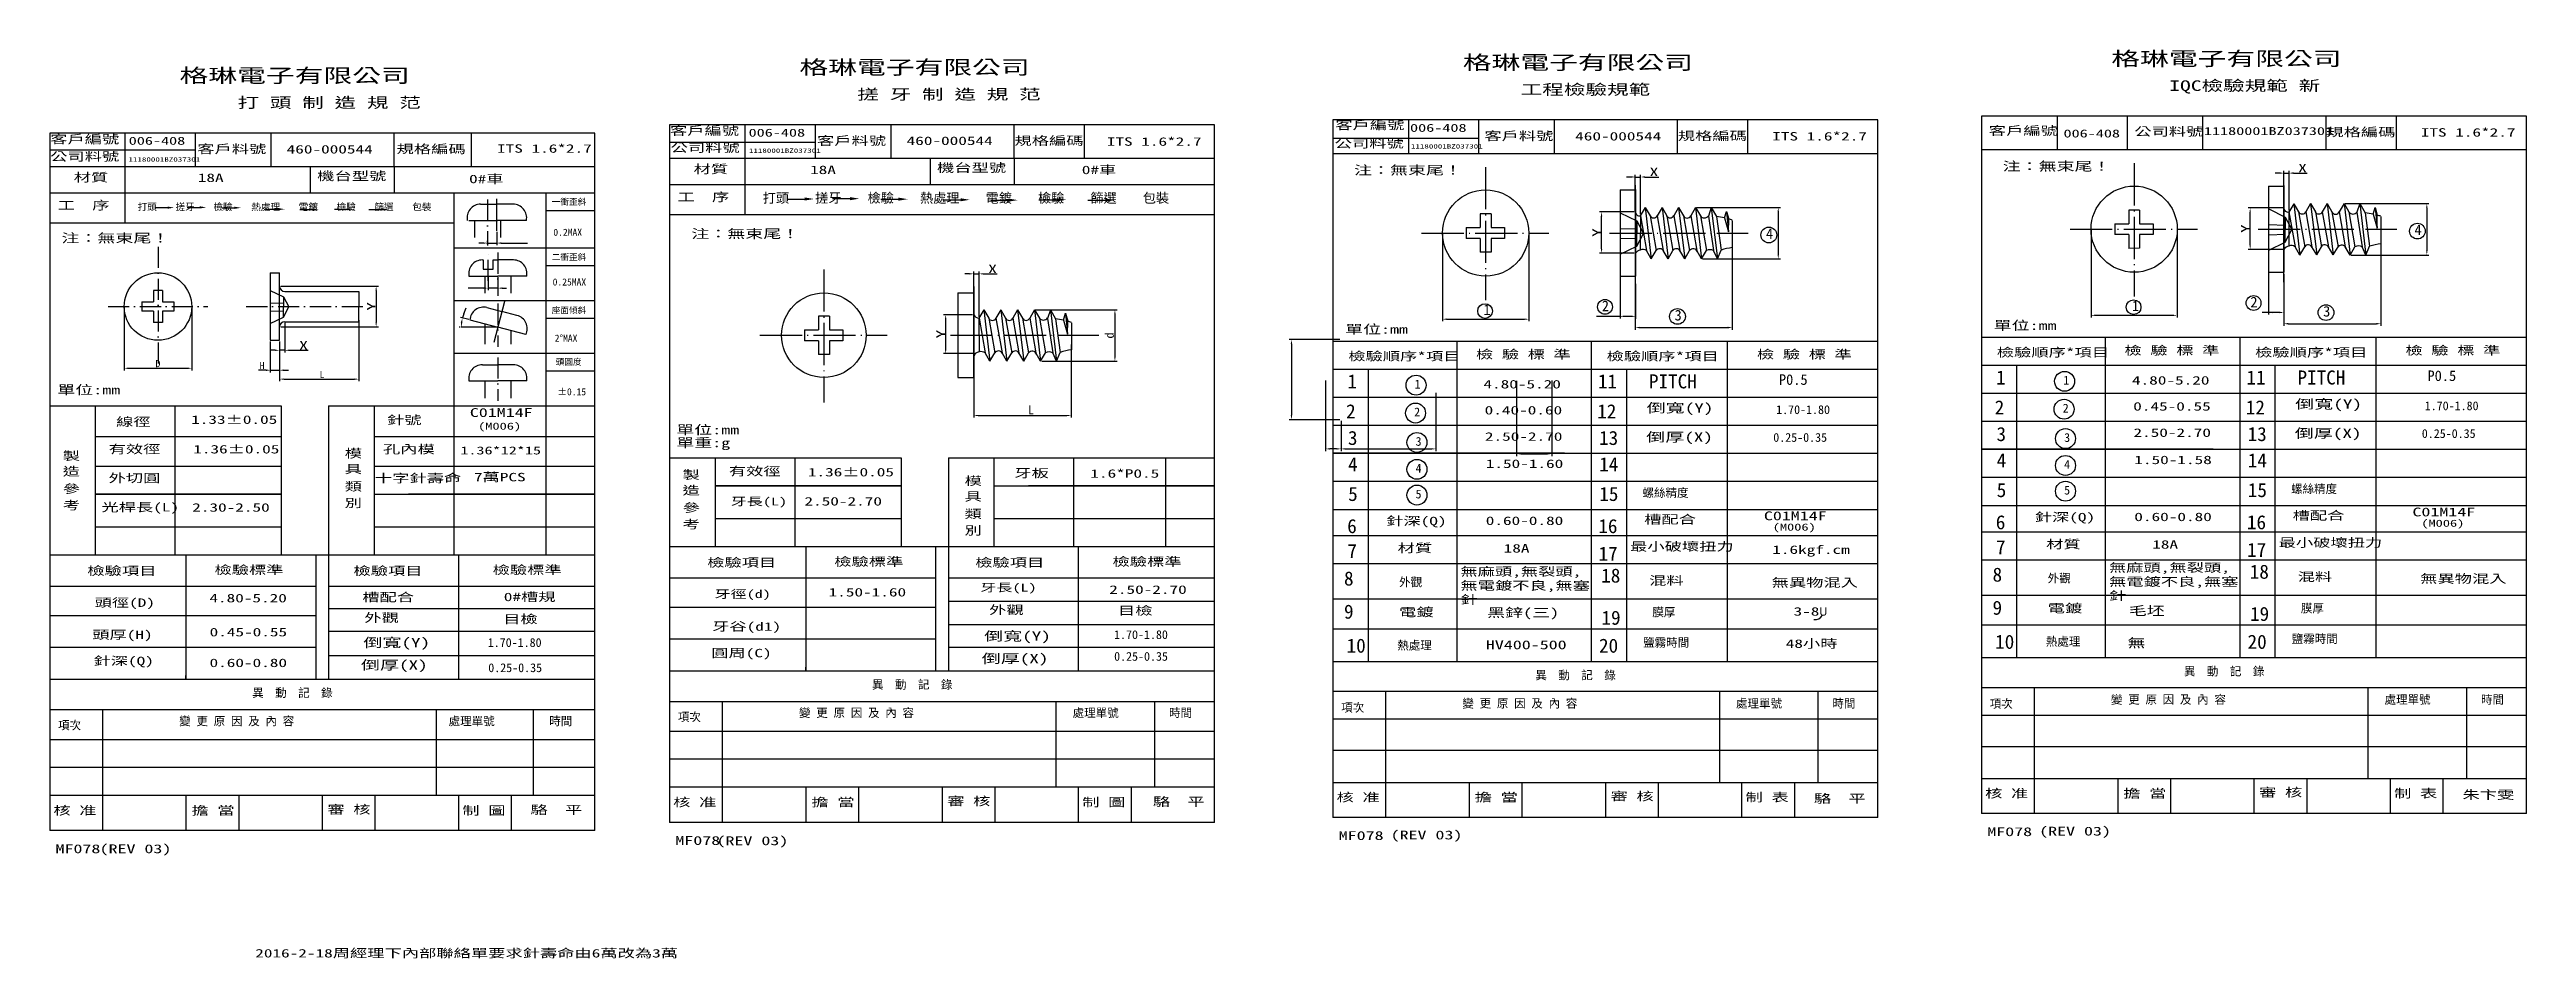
# Model space of a CAD drawing. Header units: millimetres. Extents: x 214 to 1622, y -52 to 465.
import ezdxf

# ---------------------------------------------------------------- set-up
doc = ezdxf.new("R2010")
doc.units = ezdxf.units.MM
for name, pattern in [('ACAD_ISO04W100', [30.5, 24, -3, 0.5, -3]), ('ACAD_ISO07W100', [3.5, 0.5, -3]), ('ACAD_ISO10W100', [18, 12, -3, 0, -3])]:
    doc.linetypes.add(name, pattern=pattern)
for name, color, linetype in [('center', 1, 'ACAD_ISO10W100'), ('OBJ', 7, 'Continuous'), ('Object', 7, 'Continuous')]:
    doc.layers.add(name, color=color, linetype=linetype)
doc.styles.add('W娴Y筿lΤそq', font='KAIU.TTF', dxfattribs={"width": 1.5, "height": 4.8})
doc.dimstyles.new('ISO-25', dxfattribs={"dimtxt": 2.5, "dimasz": 2.5, "dimexe": 1.25, "dimexo": 0.625, "dimtad": 1, "dimdsep": 46, "dimtxsty": 'Standard', "dimcen": 2.5, "dimadec": 0, "dimazin": 0, "dimtfac": 1, "dimtmove": 0, "dimatfit": 3, "dimfxl": 0, "dimarcsym": 0})

msp = doc.modelspace()

# ---------------------------------------------------------------- texts
at = {"style": 'W娴Y筿lΤそq', "width": 1.5}
for s, height, p in [('格琳電子有限公司', 8, (1386.342, 455.976)), ('格琳電子有限公司', 8, (287.597, 446.329)), ('格琳電子有限公司', 8, (640.156, 451.042)), ('格琳電子有限公司', 8, (1017.453, 453.779)), ('打 頭 制 造 規 范', 6, (320.543, 431.946)), ('搓 牙 制 造 規 范', 6, (673.102, 436.659)), ('工程檢驗規範', 6, (1050.398, 439.395)), ('IQC檢驗規範 新', 6, (1419.287, 441.592)), ('客戶編號', 4.8, (944.975, 419.732)), ('006-408', 4.5, (987.471, 418.321)), ('客戶編號', 4.8, (213.996, 411.638)), ('006-408', 4.5, (258.675, 410.959)), ('客戶料號', 4.8, (297.63, 406.114)), ('460-000544', 4.8, (348.491, 405.978)), ('規格編碼', 4.8, (411.027, 406.114)), ('ITS 1.6*2.7', 4.8, (468.166, 406.422)), ('客戶編號', 4.8, (566.555, 416.544)), ('公司料號', 4.8, (566.912, 406.84)), ('006-408', 4.5, (611.24, 415.585)), ('客戶料號', 4.8, (650.189, 410.827)), ('460-000544', 4.8, (701.123, 410.832)), ('規格編碼', 4.8, (762.468, 410.827)), ('ITS 1.6*2.7', 4.8, (814.994, 410.384)), ('公司料號', 4.8, (944.62, 409.293)), ('客戶料號', 4.8, (1029.687, 413.529)), ('460-000544', 4.8, (1081.391, 413.387)), ('規格編碼', 4.8, (1139.765, 413.563)), ('ITS 1.6*2.7', 4.8, (1193.456, 413.387)), ('客戶編號', 4.8, (1316.644, 416.532)), ('006-408', 4.5, (1359.14, 415.121)), ('公司料號', 4.8, (1399.416, 416.06)), ('規格編碼', 4.8, (1508.654, 415.76)), ('ITS 1.6*2.7', 4.8, (1562.346, 415.584)), ('公司料號', 4.8, (213.996, 401.828)), ('材質', 4.8, (227.376, 389.988)), ('機台型號', 4.8, (365.885, 390.719)), ('材質', 4.8, (579.935, 394.701)), ('機台型號', 4.8, (718.444, 395.432)), ('注：無束尾！', 5, (955.624, 393.979)), ('注：無束尾！', 5, (1324.513, 396.176)), ('注：無束尾！', 5, (220.428, 355.308)), ('注：無束尾！', 5, (578.683, 357.787)), ('單位:mm', 5, (1319.403, 305.61)), ('單位:mm', 5, (950.514, 303.413)), ('檢驗順序*項目', 4.8, (1321.222, 290.394)), ('檢 驗 標 準', 4.8, (1393.834, 291.469)), ('檢驗順序*項目', 4.8, (1468.148, 290.394)), ('檢 驗 標 準', 4.8, (1553.64, 291.469)), ('檢驗順序*項目', 4.8, (952.333, 288.197)), ('檢 驗 標 準', 4.8, (1024.945, 289.272)), ('檢驗順序*項目', 4.8, (1099.258, 288.197)), ('檢 驗 標 準', 4.8, (1184.751, 289.272)), ('單位:mm', 5, (218.038, 268.956)), ('線徑', 4.8, (251.494, 250.891)), ('針號', 4.8, (405.539, 251.888)), ('有效徑', 4.8, (247.245, 235.299)), ('孔內模', 4.8, (403.298, 235.253)), ('單位:mm', 5, (570.105, 246.232)), ('單重:g', 5, (570.105, 238.867)), ('造', 4.8, (221.13, 222.656)), ('製', 4.8, (221.13, 231.526)), ('模', 4.8, (381.527, 232.88)), ('具', 4.8, (381.527, 224.011)), ('製', 4.8, (573.689, 220.747)), ('有效徑', 4.8, (600.04, 222.739)), ('牙板', 4.8, (762.36, 221.664)), ('參', 4.8, (221.13, 212.743)), ('外切圓', 4.8, (247.245, 218.878)), ('類', 4.8, (381.527, 214.098)), ('十字針壽命', 4.8, (398.674, 218.768)), ('7萬PCS', 4.8, (455.025, 219.447)), ('造', 4.8, (573.689, 211.877)), ('模', 4.8, (734.086, 217.26)), ('具', 4.8, (734.086, 208.39)), ('考', 4.8, (221.13, 203.352)), ('光桿長(L)', 4.8, (243.145, 202.275)), ('別', 4.8, (381.527, 204.707)), ('參', 4.8, (573.689, 201.964)), ('考', 4.8, (573.689, 192.573)), ('類', 4.8, (734.086, 198.477)), ('針深(Q)', 4.8, (973.879, 194.45)), ('槽配合', 4.8, (1120.619, 195.364)), ('針深(Q)', 4.8, (1342.769, 196.647)), ('槽配合', 4.8, (1489.508, 197.561)), ('別', 4.8, (734.086, 189.086)), (' 材質', 4.8, (975.474, 179.051)), ('最小破壞扭力', 4.8, (1112.628, 179.927)), ('1.6kgf.cm', 4.8, (1193.484, 178.157)), (' 材質', 4.8, (1344.363, 181.248)), ('最小破壞扭力', 4.8, (1481.517, 182.124)), ('檢驗項目', 4.8, (235.137, 166.076)), ('檢驗標準', 4.8, (307.431, 166.602)), ('檢驗項目', 4.8, (386.483, 166.076)), ('檢驗標準', 4.8, (465.664, 166.602)), ('檢驗項目', 4.8, (587.696, 170.789)), ('檢驗標準', 4.8, (659.99, 171.315)), ('檢驗項目', 4.8, (740.167, 170.789)), ('檢驗標準', 4.8, (818.223, 171.315)), ('槽配合', 4.8, (391.518, 151.08)), ('頭厚(H)', 4.8, (237.933, 129.712)), ('牙谷(d1)', 4.8, (590.492, 134.425)), ('針深(Q)', 4.8, (238.62, 114.82)), ('圓周(C)', 4.8, (589.982, 119.315)), ('核 准', 4.8, (945.673, 37.232)), ('擔 當', 4.8, (1024.242, 37.232)), ('審 核', 4.8, (1101.515, 37.821)), ('制 表', 4.8, (1178.299, 37.232)), ('核 准', 4.8, (1314.562, 39.429)), ('擔 當', 4.8, (1393.132, 39.429)), ('審 核', 4.8, (1470.404, 40.018)), ('制 表', 4.8, (1547.188, 39.429)), ('朱卞雯', 4.8, (1586.089, 38.683)), ('核 准', 4.8, (215.817, 29.707)), ('擔 當', 4.8, (294.387, 29.707)), ('審 核', 4.8, (371.66, 30.296)), ('制 圖', 4.8, (448.443, 29.707)), ('駱  平', 4.8, (487.166, 30.11)), ('核 准', 4.8, (568.376, 34.42)), ('擔 當', 4.8, (646.946, 34.42)), ('審 核', 4.8, (724.219, 35.009)), ('制 圖', 4.8, (801.002, 34.42)), ('駱  平', 4.8, (841.218, 34.742)), ('駱  平', 4.8, (1217.2, 36.486)), ('2016-2-18周經理下內部聯絡單要求針壽命由6萬改為3萬', 4.8, (330.637, -51.492))]:
    msp.add_text(s, height=height, dxfattribs=at).set_placement(p)
at = {"linetype": 'ACAD_ISO07W100', "style": 'W娴Y筿lΤそq', "width": 1.5}
for s, p in [('MF078', (569.598, 12.554)), ('(REV 03)', (593.007, 12.408)), ('MF078', (946.894, 15.365)), ('(REV 03)', (976.413, 15.7)), ('MF078', (1315.784, 17.562)), ('(REV 03)', (1345.302, 17.897)), ('MF078', (217.039, 7.84)), ('(REV 03)', (242.102, 7.84))]:
    msp.add_text(s, height=5, dxfattribs=at).set_placement(p)
at = {"attachment_point": 1, "style": 'W娴Y筿lΤそq'}
for s, insert, char_height, width in [('11180001BZ037301', (611.431, 408.846), 2.5, 8.5361), ('11180001BZ037301', (987.963, 411.298), 2.5, 8.5361), ('11180001BZ037301', (1438.998, 420.995), 4.5002, 8.5361), ('11180001BZ037301', (258.515, 403.833), 2.5, 8.5361), ('18A', (297.939, 394.59), 4.8, 105.2221), ('0#車', (452.26, 393.889), 4.8, 114), ('18A', (646.213, 399.087), 4.8, 105.2221), ('0#車', (800.761, 399.054), 4.8, 114), ('工  序', (570.813, 383.582), 4.8, 43), ('工  序', (218.254, 378.869), 4.8, 43), ('{\\f標楷體|b0|i0|c136|p65;P0.5', (1566.17, 282.531), 6, 20), ('4.80-5.20', (1029.195, 277.107), 4.8, 84.6174), ('{\\f標楷體|b0|i0|c136|p65;P0.5', (1197.281, 280.334), 6, 20), ('4.80-5.20', (1398.085, 279.304), 4.8, 84.6174), ('1.33%%P0.05', (294.19, 256.94), 4.8, 57.7803), ('C01M14F', (452.7, 261.074), 5, 68.12525), ('0.40-0.60', (1029.905, 262.297), 4.8, 25.0664), ('{\\f標楷體|b0|i0|c136|p65;1.70-1.80', (1195.715, 262.73), 5, 20), ('0.45-0.55', (1398.795, 264.494), 4.8, 25.0664), ('{\\f標楷體|b0|i0|c136|p65;1.70-1.80', (1564.605, 264.927), 5, 20), ('1.36%%p0.05', (295.376, 240.114), 4.8, 49.0611), ('1.36*12*15', (447.268, 239.252), 4.5, 46.2378), ('(M006)', (457.382, 252.834), 4, 68.12525), ('2.50-2.70', (1030.05, 247.33), 4.8, 24.9217), ('{\\f標楷體|b0|i0|c136|p65;0.25-0.35', (1194.051, 246.933), 5, 20), ('2.50-2.70', (1398.939, 249.527), 4.8, 24.9217), ('{\\f標楷體|b0|i0|c136|p65;0.25-0.35', (1562.941, 249.13), 5, 20), ('1.36%%p0.05', (644.951, 227.059), 4.8, 49.0611), ('1.6*P0.5', (805.642, 226.297), 4.8, 34.26983), ('1.50-1.60', (1030.529, 231.847), 4.8, 24.4426), ('1.50-1.58', (1399.418, 234.044), 4.8, 24.4426), ('{\\f標楷體|b0|i0|c136|p65;螺絲精度}', (1119.668, 215.33), 4.8, 47.91323), ('{\\f標楷體|b0|i0|c136|p65;螺絲精度}', (1488.558, 217.527), 4.8, 47.91323), ('2.30-2.50', (294.789, 206.967), 4.8, 59.15121), ('2.50-2.70', (643.031, 210.476), 4.8, 72.1503), ('0.60-0.80', (1030.529, 199.419), 4.8, 24.4426), ('C01M14F', (1188.728, 202.3), 5, 68.12525), ('0.60-0.80', (1399.418, 201.616), 4.8, 24.4426), ('C01M14F', (1557.618, 204.497), 5, 68.12525), ('(M006)', (1562.63, 197.597), 4, 68.12525), ('18A', (1040.716, 183.73), 4.8, 77.5), ('(M006)', (1193.74, 195.401), 4, 68.12525), ('18A', (1409.606, 185.927), 4.8, 77.5), ('無麻頭,無裂頭,無電鍍不良,無塞針', (1016.121, 170.474), 4.8, 77.5), ('無麻頭,無裂頭,無電鍍不良,無塞針', (1385.01, 172.671), 4.8, 77.5), ('4.80-5.20', (304.545, 155.382), 4.8, 62.4231), ('0#槽規', (472.011, 156.073), 4.8, 77.5), ('1.50-1.60', (656.757, 158.725), 4.8, 68.139), ('2.50-2.70', (816.372, 160.223), 4.8, 72.1503), ('{\\f標楷體|b0|i0|c136|p65;外觀}', (981.241, 164.493), 4.8, 28.677), ('混料', (1123.439, 165.33), 4.8, 28.43057), ('無異物混入', (1193.133, 164.22), 4.8, 68.21349), ('{\\f標楷體|b0|i0|c136|p65;外觀}', (1350.13, 166.69), 4.8, 28.677), ('混料', (1492.328, 167.527), 4.8, 28.43057), ('無異物混入', (1562.022, 166.417), 4.8, 68.21349), ('外觀', (392.674, 144.205), 4.8, 73.8628), ('目檢', (471.64, 143.403), 4.8, 73.8628), ('外觀', (748.079, 148.697), 4.8, 72.33237), ('目檢', (821.377, 148.249), 4.8, 66.61567), ('電鍍', (981.241, 147.395), 4.8, 28.43057), ('黑鋅(三)', (1031.313, 147.193), 5, 91.83536), ('{\\f標楷體|b0|i0|c136|p65;膜厚}', (1125.266, 147.405), 4.8, 30.7379), ('3-8{\\f新細明體|b0|i0|c136|p2;U}', (1205.593, 147.807), 4.8, 65.41956), ('電鍍', (1350.13, 149.592), 4.8, 28.43057), ('毛坯', (1396.256, 148.235), 5, 91.83536), ('{\\f標楷體|b0|i0|c136|p65;膜厚}', (1494.156, 149.601), 4.8, 30.7379), ('0.45-0.55', (304.686, 136.032), 4.8, 60.5186), ('{\\f標楷體|b0|i0|c136|p65;1.70-1.80', (462.891, 130.206), 5, 20), ('{\\f標楷體|b0|i0|c136|p65;1.70-1.80', (819.122, 134.7), 5, 20), ('{\\f標楷體|b0|i0|c136|p65;熱處理}', (980.214, 128.493), 4.8, 30.7379), ('HV400-500', (1030.612, 128.896), 5, 65.41956), ('{\\f標楷體|b0|i0|c136|p65;鹽霧時間}', (1120.023, 130.061), 4.8, 50.15297), ('48小時', (1201.157, 129.495), 4.8, 65.41956), ('{\\f標楷體|b0|i0|c136|p65;熱處理}', (1349.104, 130.69), 4.8, 30.7379), ('無', (1395.555, 129.938), 5, 65.41956), ('{\\f標楷體|b0|i0|c136|p65;鹽霧時間}', (1488.912, 132.258), 4.8, 50.15297), ('0.60-0.80', (304.634, 118.56), 4.8, 24.4426), ('{\\f標楷體|b0|i0|c136|p65;0.25-0.35', (463.17, 115.872), 5, 20), ('{\\f標楷體|b0|i0|c136|p65;0.25-0.35', (819.152, 122.342), 5, 20), ('{\\f標楷體|b0|i0|c136|p65;異  動  記  錄}', (1427.629, 113.732), 4.8, 310), ('{\\f標楷體|b0|i0|c136|p65;異  動  記  錄}', (328.884, 101.486), 4.8, 310), ('{\\f標楷體|b0|i0|c136|p65;異  動  記  錄}', (681.443, 106.199), 4.8, 310), ('{\\f標楷體|b0|i0|c136|p65;異  動  記  錄}', (1058.739, 111.535), 4.8, 310), ('{\\f標楷體|b0|i0|c136|p65;變 更 原 因 及 內 容}', (287.37, 85.415), 4.8, 310), ('{\\f標楷體|b0|i0|c136|p65;處理單號}', (440.631, 85.415), 4.8, 310), ('{\\f標楷體|b0|i0|c136|p65;時間}', (497.848, 85.415), 4.8, 310), ('{\\f標楷體|b0|i0|c136|p65;項次}', (570.997, 87.772), 4.8, 310), ('{\\f標楷體|b0|i0|c136|p65;變 更 原 因 及 內 容}', (639.929, 90.128), 4.8, 310), ('{\\f標楷體|b0|i0|c136|p65;處理單號}', (795.561, 90.128), 4.8, 310), ('{\\f標楷體|b0|i0|c136|p65;時間}', (850.407, 90.128), 4.8, 310), ('{\\f標楷體|b0|i0|c136|p65;項次}', (948.294, 93.108), 4.8, 310), ('{\\f標楷體|b0|i0|c136|p65;變 更 原 因 及 內 容}', (1017.225, 95.464), 4.8, 310), ('{\\f標楷體|b0|i0|c136|p65;處理單號}', (1172.857, 95.464), 4.8, 310), ('{\\f標楷體|b0|i0|c136|p65;時間}', (1227.704, 95.464), 4.8, 310), ('{\\f標楷體|b0|i0|c136|p65;項次}', (1317.183, 95.305), 4.8, 310), ('{\\f標楷體|b0|i0|c136|p65;變 更 原 因 及 內 容}', (1386.115, 97.661), 4.8, 310), ('{\\f標楷體|b0|i0|c136|p65;處理單號}', (1541.746, 97.661), 4.8, 310), ('{\\f標楷體|b0|i0|c136|p65;時間}', (1596.593, 97.661), 4.8, 310), ('{\\f標楷體|b0|i0|c136|p65;項次}', (218.438, 83.059), 4.8, 310)]:
    msp.add_mtext(s, dxfattribs=dict(at, insert=insert, char_height=char_height, width=width))
at = {"attachment_point": 1}
for s, insert, char_height, width in [('{\\f標楷體|b0|i0|c136|p65;一衝歪斜}', (499.266, 380.252), 3.5, 26.42201), ('{\\f標楷體|b0|i0|c136|p65;打頭    搓牙    檢驗    熱處理    電鍍    檢驗    篩選    包裝  \\f新細明體|b0|i0|c136|p54;      }', (619.344, 383.421), 5.47137, 374.5784), ('{\\f標楷體|b0|i0|c136|p65;打頭    搓牙    檢驗    熱處理    電鍍    檢驗    篩選    包裝  \\f新細明體|b0|i0|c136|p54;      }', (263.767, 377.548), 3.9, 267), ('{\\f標楷體|b0|i0|c136|p65;0.2MAX}', (500.189, 363.175), 4, 27.8611), ('{\\f標楷體|b0|i0|c136|p65;4}', (1189.906, 363.35), 6, 15.0745), ('{\\f標楷體|b0|i0|c136|p65;4}', (1558.795, 365.547), 6, 15.0745), ('{\\f標楷體|b0|i0|c136|p65;二衝歪斜}', (499.269, 348.798), 3.5, 26.41863), ('{\\f標楷體|b0|i0|c136|p65;0.25MAX}', (499.795, 334.87), 4, 27.8611), ('{\\f標楷體|b0|i0|c136|p65;2}', (1465.439, 324.44), 6, 14.42273), ('{\\f標楷體|b0|i0|c136|p65;座面傾斜}', (499.27, 318.524), 3.5, 26.41766), ('{\\f標楷體|b0|i0|c136|p65;1}', (1029.167, 320.074), 6, 14.37336), ('{\\f標楷體|b0|i0|c136|p65;2}', (1096.55, 322.243), 6, 14.42273), ('{\\f標楷體|b0|i0|c136|p65;3}', (1137.925, 316.985), 6, 15.0745), ('{\\f標楷體|b0|i0|c136|p65;1}', (1398.057, 322.271), 6, 14.37336), ('{\\f標楷體|b0|i0|c136|p65;3}', (1506.814, 319.182), 6, 15.0745), ('{\\f標楷體|b0|i0|c136|p65;2%%dMAX}', (500.976, 302.904), 4, 27.8611), ('{\\f標楷體|b0|i0|c136|p65;頭圓度}', (501.542, 289.195), 3.5, 25.7209), ('{\\f標楷體|b0|i0|c136|p65;1}', (1320.759, 282.531), 8, 20), ('{\\f標楷體|b0|i0|c136|p65;11}', (1463.217, 282.531), 8, 20), ('{\\f標楷體|b0|i0|c136|p65;PITCH}', (1492.234, 282.531), 8, 20), ('{\\f標楷體|b0|i0|c136|p65;%%p0.15}', (502.496, 272.396), 4, 27.8611), ('{\\f標楷體|b0|i0|c136|p65;1}', (951.87, 280.334), 8, 20), ('{\\f標楷體|b0|i0|c136|p65;1}', (990.091, 277.264), 5, 11.9778), ('{\\f標楷體|b0|i0|c136|p65;11}', (1094.327, 280.334), 8, 20), ('{\\f標楷體|b0|i0|c136|p65;PITCH}', (1123.345, 280.334), 8, 20), ('{\\f標楷體|b0|i0|c136|p65;1}', (1358.981, 279.461), 5, 11.9778), ('{\\f標楷體|b0|i0|c136|p65;2}', (951.105, 263.294), 8, 20), ('{\\f標楷體|b0|i0|c136|p65;2}', (989.8, 261.397), 5, 11.9778), ('{\\f標楷體|b0|i0|c136|p65;12}', (1093.935, 263.294), 8, 20), ('{\\f標楷體|b0|i0|c136|p65;2}', (1319.994, 265.491), 8, 20), ('{\\f標楷體|b0|i0|c136|p65;2}', (1358.689, 263.594), 5, 11.9778), ('{\\f標楷體|b0|i0|c136|p65;12}', (1462.824, 265.491), 8, 20), ('{\\f標楷體|b0|i0|c136|p65;3}', (952.136, 248.148), 8, 20), ('{\\f標楷體|b0|i0|c136|p65;3}', (990.611, 244.673), 5, 11.9778), ('{\\f標楷體|b0|i0|c136|p65;13}', (1094.966, 248.148), 8, 20), ('{\\f標楷體|b0|i0|c136|p65;3}', (1321.025, 250.345), 8, 20), ('{\\f標楷體|b0|i0|c136|p65;3}', (1359.5, 246.87), 5, 11.9778), ('{\\f標楷體|b0|i0|c136|p65;13}', (1463.855, 250.345), 8, 20), ('{\\f標楷體|b0|i0|c136|p65;4}', (952.236, 233.137), 8, 20), ('{\\f標楷體|b0|i0|c136|p65;4}', (990.611, 229.367), 5, 11.9778), ('{\\f標楷體|b0|i0|c136|p65;14}', (1095.066, 233.137), 8, 20), ('{\\f標楷體|b0|i0|c136|p65;4}', (1321.125, 235.334), 8, 20), ('{\\f標楷體|b0|i0|c136|p65;4}', (1359.5, 231.564), 5, 11.9778), ('{\\f標楷體|b0|i0|c136|p65;14}', (1463.955, 235.334), 8, 20), ('{\\f標楷體|b0|i0|c136|p65;5}', (952.269, 216.267), 8, 20), ('{\\f標楷體|b0|i0|c136|p65;5}', (990.611, 214.726), 5, 11.9778), ('{\\f標楷體|b0|i0|c136|p65;15}', (1095.099, 216.267), 8, 20), ('{\\f標楷體|b0|i0|c136|p65;5}', (1321.159, 218.464), 8, 20), ('{\\f標楷體|b0|i0|c136|p65;5}', (1359.5, 216.923), 5, 11.9778), ('{\\f標楷體|b0|i0|c136|p65;15}', (1463.988, 218.464), 8, 20), ('{\\f標楷體|b0|i0|c136|p65;6}', (951.737, 197.965), 8, 20), ('{\\f標楷體|b0|i0|c136|p65;16}', (1094.566, 197.965), 8, 20), ('{\\f標楷體|b0|i0|c136|p65;6}', (1320.626, 200.162), 8, 20), ('{\\f標楷體|b0|i0|c136|p65;16}', (1463.456, 200.162), 8, 20), ('{\\f標楷體|b0|i0|c136|p65;7}', (951.854, 183.759), 8, 20), ('{\\f標楷體|b0|i0|c136|p65;7}', (1320.743, 185.956), 8, 20), ('{\\f標楷體|b0|i0|c136|p65;17}', (1463.573, 184.467), 8, 20), ('{\\f標楷體|b0|i0|c136|p65;17}', (1094.683, 182.27), 8, 20), ('{\\f標楷體|b0|i0|c136|p65;18}', (1096.197, 169.816), 8, 20), ('{\\f標楷體|b0|i0|c136|p65;8}', (1318.794, 170.364), 8, 20), ('{\\f標楷體|b0|i0|c136|p65;18}', (1465.086, 172.013), 8, 20), ('{\\f標楷體|b0|i0|c136|p65;8}', (949.905, 168.167), 8, 20), ('{\\f標楷體|b0|i0|c136|p65;9}', (949.905, 149.31), 8, 20), ('{\\f標楷體|b0|i0|c136|p65;19}', (1096.354, 145.818), 8, 20), ('{\\f標楷體|b0|i0|c136|p65;9}', (1318.794, 151.507), 8, 20), ('{\\f標楷體|b0|i0|c136|p65;19}', (1465.243, 148.015), 8, 20), ('{\\f標楷體|b0|i0|c136|p65;10}', (951.366, 129.939), 8, 20), ('{\\f標楷體|b0|i0|c136|p65;20}', (1094.94, 129.939), 8, 20), ('{\\f標楷體|b0|i0|c136|p65;10}', (1320.255, 132.136), 8, 20), ('{\\f標楷體|b0|i0|c136|p65;20}', (1463.829, 132.136), 8, 20)]:
    msp.add_mtext(s, dxfattribs=dict(at, insert=insert, char_height=char_height, width=width))
at = {"linetype": 'ByBlock', "attachment_point": 1, "style": 'W娴Y筿lΤそq'}
for s, insert, char_height in [('倒寬(Y)', (1122.063, 263.85), 5.3), ('倒寬(Y)', (1490.953, 266.047), 5.3), ('倒厚(X)', (1121.801, 247.284), 5.3), ('倒厚(X)', (1490.691, 249.481), 5.3), ('牙長(L)', (601.055, 210.201), 4.48), ('牙徑(d)', (591.822, 157.512), 4.48), ('牙長(L)', (743.01, 161.221), 4.48), ('頭徑(D)', (239.264, 152.798), 4.8), ('倒寬(Y)', (392.141, 130.33), 5.3), ('倒寬(Y)', (745.204, 134.011), 5.3), ('倒厚(X)', (390.763, 117.584), 5.3), ('倒厚(X)', (743.827, 121.265), 5.3)]:
    msp.add_mtext(s, dxfattribs=dict(at, insert=insert, char_height=char_height))

# ---------------------------------------------------------------- blocks, each defined once
blk = doc.blocks.new('*D')
at = {"color": 0, "linetype": 'ByBlock'}
for p, q in [((1482, 394.8), (1479.5, 394.8)), ((1484.5, 375.3), (1484.5, 396.1)), ((1484.5, 394.8), (1487.5, 394.8)), ((1487.5, 373.6), (1487.5, 396.1)), ((1490, 394.8), (1497.8, 394.8)), ((1113.1, 392.6), (1110.6, 392.6)), ((1115.6, 373.1), (1115.6, 393.9)), ((1115.6, 392.6), (1118.6, 392.6)), ((1118.6, 371.4), (1118.6, 393.9)), ((1121.1, 392.6), (1128.9, 392.6)), ((1115, 372.8), (1095.2, 372.8)), ((1096.4, 351.7), (1096.4, 370.3)), ((1150.5, 375.3), (1198.1, 375.3)), ((1196.9, 372.8), (1196.9, 348.5)), ((1483.9, 375), (1464.1, 375)), ((1465.3, 353.9), (1465.3, 372.5)), ((1519.4, 377.5), (1567, 377.5)), ((1565.8, 375), (1565.8, 350.7)), ((1005.9, 360.1), (1005.9, 310.5)), ((1055, 360.1), (1055, 310.5)), ((1170.7, 357.4), (1170.7, 305.7)), ((1374.8, 362.3), (1374.8, 312.7)), ((1423.8, 362.3), (1423.8, 312.7)), ((1539.6, 359.6), (1539.6, 307.9)), ((739.3, 314.7), (739.3, 338.8)), ((742.3, 313), (742.3, 338.8)), ((1115, 349.2), (1095.2, 349.2)), ((1153.9, 346), (1198.1, 346)), ((1483.9, 351.4), (1464.1, 351.4)), ((1475.8, 339.8), (1475.8, 314.3)), ((1522.8, 348.2), (1567, 348.2)), ((345.1, 330.5), (400.7, 330.5)), ((399.4, 328), (399.4, 309.8)), ((736.8, 337.5), (734.3, 337.5)), ((739.3, 337.5), (742.3, 337.5)), ((744.8, 337.5), (752.6, 337.5)), ((1106.9, 337.6), (1106.9, 312.1)), ((1115.6, 335.1), (1115.6, 312.1)), ((1115.6, 332.3), (1115.6, 305.7)), ((1484.5, 337.3), (1484.5, 314.3)), ((1484.5, 334.5), (1484.5, 307.9)), ((256.1, 318.3), (256.1, 282.5)), ((294.5, 318.3), (294.5, 282.5)), ((389.6, 311.2), (389.6, 276.4)), ((738.6, 314.1), (722.1, 314.1)), ((723.3, 311.6), (723.3, 294.7)), ((774.5, 317.1), (820.8, 317.1)), ((819.6, 314.6), (819.6, 290.3)), ((1008.4, 311.7), (1052.5, 311.7)), ((1106.9, 313.3), (1093.6, 313.3)), ((1113.1, 313.3), (1109.4, 313.3)), ((1377.3, 313.9), (1421.3, 313.9)), ((1478.3, 315.5), (1472.1, 315.5)), ((1482, 315.5), (1478.3, 315.5)), ((339.2, 299.1), (339.2, 281.4)), ((344.5, 299.1), (344.5, 281.4)), ((344.5, 299.1), (344.5, 292.7)), ((344.5, 299.1), (344.5, 276.4)), ((345.1, 307.3), (400.7, 307.3)), ((347.5, 309.6), (347.5, 292.7)), ((794.8, 297.3), (794.8, 255.7)), ((1118.1, 306.9), (1168.2, 306.9)), ((1487, 309.1), (1537.1, 309.1)), ((258.6, 283.8), (292, 283.8)), ((336.7, 282.7), (332.5, 282.7)), ((339.2, 282.7), (344.5, 282.7)), ((342, 294), (339.5, 294)), ((347.5, 294), (344.5, 294)), ((347, 282.7), (349.5, 282.7)), ((350, 294), (360.7, 294)), ((739.6, 292.2), (722.1, 292.2)), ((778, 287.8), (820.8, 287.8)), ((347, 277.6), (387.1, 277.6)), ((739.3, 280.6), (739.3, 255.7)), ((741.8, 256.9), (792.3, 256.9))]:
    blk.add_line(p, q, dxfattribs=at)
at = {"color": 0, "lineweight": -2}
for p, q in [((947.6, 300.1), (918.7, 300.1)), ((920, 297.6), (920, 257)), ((939.4, 276.8), (939.4, 236.7)), ((1002.2, 269.8), (1002.2, 236.7)), ((1048, 276.6), (1048, 233.8)), ((1068.2, 276.8), (1068.2, 233.8)), ((947.6, 254.5), (918.7, 254.5)), ((948.2, 253.9), (948.2, 236.7)), ((948.2, 253.3), (948.2, 236.7)), ((945.7, 237.9), (941.9, 237.9)), ((950.7, 237.9), (999.7, 237.9)), ((1050.5, 235.1), (1065.7, 235.1))]:
    blk.add_line(p, q, dxfattribs=at)
at = {"color": 0, "linetype": 'ByBlock'}
for points in [[(1484.5, 394.8), (1482, 394.4), (1482, 395.3)], [(1487.5, 394.8), (1490, 394.4), (1490, 395.3)], [(1115.6, 392.6), (1113.1, 392.2), (1113.1, 393.1)], [(1118.6, 392.6), (1121.1, 392.2), (1121.1, 393.1)], [(1096.4, 372.8), (1096.8, 370.3), (1096, 370.3)], [(1196.9, 375.3), (1196.5, 372.8), (1197.3, 372.8)], [(1465.3, 375), (1465.7, 372.5), (1464.9, 372.5)], [(1565.8, 377.5), (1565.4, 375), (1566.2, 375)], [(1465.3, 351.4), (1465.7, 353.9), (1464.9, 353.9)], [(1096.4, 349.2), (1096.8, 351.7), (1096, 351.7)], [(1196.9, 346), (1196.5, 348.5), (1197.3, 348.5)], [(1565.8, 348.2), (1565.4, 350.7), (1566.2, 350.7)], [(399.4, 330.5), (399, 328), (399.8, 328)], [(739.3, 337.5), (736.8, 337.1), (736.8, 337.9)], [(742.3, 337.5), (744.8, 337.1), (744.8, 337.9)], [(723.3, 314.1), (722.9, 311.6), (723.8, 311.6)], [(819.6, 317.1), (819.2, 314.6), (820, 314.6)], [(1005.9, 311.7), (1008.4, 311.3), (1008.4, 312.1)], [(1055, 311.7), (1052.5, 311.3), (1052.5, 312.1)], [(1106.9, 313.3), (1109.4, 313.8), (1109.4, 312.9)], [(1115.6, 313.3), (1113.1, 313.8), (1113.1, 312.9)], [(1374.8, 313.9), (1377.3, 313.5), (1377.3, 314.3)], [(1423.8, 313.9), (1421.3, 313.5), (1421.3, 314.3)], [(1475.8, 315.5), (1478.3, 316), (1478.3, 315.1)], [(1484.5, 315.5), (1482, 316), (1482, 315.1)], [(399.4, 307.3), (399, 309.8), (399.8, 309.8)], [(1115.6, 306.9), (1118.1, 306.5), (1118.1, 307.4)], [(1170.7, 306.9), (1168.2, 306.5), (1168.2, 307.4)], [(1484.5, 309.1), (1487, 308.7), (1487, 309.6)], [(1539.6, 309.1), (1537.1, 308.7), (1537.1, 309.6)], [(256.1, 283.8), (258.6, 283.3), (258.6, 284.2)], [(294.5, 283.8), (292, 283.3), (292, 284.2)], [(339.2, 282.7), (336.7, 282.2), (336.7, 283.1)], [(344.5, 294), (342, 294.4), (342, 293.6)], [(344.5, 282.7), (347, 282.2), (347, 283.1)], [(347.5, 294), (350, 294.4), (350, 293.6)], [(723.3, 292.2), (722.9, 294.7), (723.8, 294.7)], [(819.6, 287.8), (819.2, 290.3), (820, 290.3)], [(344.5, 277.6), (347, 277.2), (347, 278)], [(389.6, 277.6), (387.1, 277.2), (387.1, 278)], [(739.3, 256.9), (741.8, 256.5), (741.8, 257.3)], [(794.8, 256.9), (792.3, 256.5), (792.3, 257.3)]]:
    blk.add_solid(points, dxfattribs=at)
at = {"color": 0}
for points in [[(919.6, 297.6), (920.4, 297.6), (920, 300.1)], [(919.6, 257), (920.4, 257), (920, 254.5)], [(941.9, 238.3), (941.9, 237.5), (939.4, 237.9)], [(945.7, 238.3), (945.7, 237.5), (948.2, 237.9)], [(950.7, 238.3), (950.7, 237.5), (948.2, 237.9)], [(999.7, 238.3), (999.7, 237.5), (1002.2, 237.9)], [(1050.5, 235.5), (1050.5, 234.7), (1048, 235.1)], [(1065.7, 235.5), (1065.7, 234.7), (1068.2, 235.1)]]:
    blk.add_solid(points, dxfattribs=at)
at = {"layer": 'DEFPOINTS', "color": 0, "linetype": 'ByBlock'}
for p in [(1115.6, 372.8), (1115.6, 372.5), (1118.6, 370.7), (1149.9, 375.3), (1484.5, 375), (1484.5, 374.7), (1487.5, 372.9), (1518.7, 377.5), (1005.9, 360.7), (1055, 360.7), (1170.7, 358), (1374.8, 362.9), (1423.8, 362.9), (1539.6, 360.2), (1106.9, 338.2), (1115.6, 349.2), (1153.3, 346), (1475.8, 340.4), (1484.5, 351.4), (1522.2, 348.2), (344.5, 330.5), (1115.6, 335.7), (1115.6, 332.9), (1484.5, 337.9), (1484.5, 335.1), (256.1, 318.9), (294.5, 318.9), (347.5, 310.3), (389.6, 311.9), (739.3, 314.1), (739.3, 314.1), (742.3, 312.4), (773.9, 317.1), (339.2, 299.7), (344.5, 307.3), (344.5, 299.7), (344.5, 299.7), (344.5, 299.7), (794.8, 297.9), (740.2, 292.2), (777.4, 287.8), (739.3, 281.2)]:
    blk.add_point(p, dxfattribs=at)
at = {"layer": 'DEFPOINTS', "color": 0}
for p in [(948.2, 300.1), (939.4, 277.4), (1002.2, 270.5), (1048, 277.2), (1068.2, 277.4), (920, 254.5), (948.2, 254.5), (948.2, 254.5), (948.2, 253.9), (939.4, 237.9), (1002.2, 237.9), (1068.2, 235.1)]:
    blk.add_point(p, dxfattribs=at)
at = {"color": 0, "linetype": 'ByBlock', "char_height": 4.8, "attachment_point": 5, "style": 'W娴Y筿lΤそq'}
for insert in [(1126.2, 395.5), (1495.1, 397.7), (750, 340.3), (358.1, 296.8)]:
    blk.add_mtext('X', dxfattribs=dict(at, insert=insert))
at = {"color": 0, "linetype": 'ByBlock', "char_height": 4.8, "attachment_point": 5, "rotation": 90, "style": 'W娴Y筿lΤそq'}
for insert in [(1093.6, 361), (1462.5, 363.2), (396.6, 319), (720.5, 303.2)]:
    blk.add_mtext('Y', dxfattribs=dict(at, insert=insert))
at = {"color": 0, "linetype": 'ByBlock', "insert": (816.5, 302.4), "char_height": 5, "attachment_point": 5, "rotation": 90}
blk.add_mtext('d', dxfattribs=at)
at = {"color": 0, "linetype": 'ByBlock', "attachment_point": 5}
for s, insert, char_height in [('D', (275.3, 286.4), 4), ('H', (334.5, 285.3), 4), ('L', (368.6, 280.2), 4), ('L ', (771.9, 260.1), 5)]:
    blk.add_mtext(s, dxfattribs=dict(at, insert=insert, char_height=char_height))

# ---------------------------------------------------------------- dimensions: what is measured, and where the dimension line sits
for base, p1, p2, text, override, middle in [((294.511, 283.757), (256.111, 318.887), (294.511, 318.887), 'D', {"dimtxt": 4}, (275.311, 285.757)), ((742.325, 337.505), (739.268, 314.111), (742.325, 312.356), 'X', {"dimtxt": 5, "dimtxsty": 'W娴Y筿lΤそq'}, (755.033, 337.505)), ((1118.596, 392.64), (1115.642, 372.473), (1118.596, 370.74), 'X', {"dimtxt": 5, "dimtxsty": 'W娴Y筿lΤそq'}, (1131.721, 392.64)), ((1487.485, 394.837), (1484.531, 374.67), (1487.485, 372.937), 'X', {"dimtxt": 5, "dimtxsty": 'W娴Y筿lΤそq'}, (1500.61, 394.837))]:
    dim = msp.add_linear_dim(base=base, p1=p1, p2=p2, text=text, dimstyle='ISO-25', override=override)
    dim.commit()
    dim.dimension.update_dxf_attribs({"geometry": '*D', "text_midpoint": middle})
for base, p1, p2, text, override, middle in [((344.464, 282.658), (339.185, 299.687), (344.464, 299.687), 'H', {"dimtxt": 4}, (334.454, 282.658)), ((389.572, 277.621), (344.464, 299.687), (389.572, 311.851), 'L', {"dimtxt": 4}, (368.559, 277.621)), ((794.844, 256.932), (739.268, 281.184), (794.844, 297.919), 'L ', {"dimtxt": 5}, (771.898, 256.932)), ((344.464, 293.983), (347.464, 310.269), (344.464, 299.687), 'X', {"dimtxt": 5, "dimtxsty": 'W娴Y筿lΤそq'}, (358.089, 293.983))]:
    dim = msp.add_linear_dim(base=base, p1=p1, p2=p2, text=text, dimstyle='ISO-25', override=override)
    dim.commit()
    dim.dimension.update_dxf_attribs({"geometry": '*D', "text_midpoint": middle, "dimtype": 160})
for base, p1, p2, text, override, middle in [((819.591, 287.789), (773.914, 317.084), (777.353, 287.789), 'd', {"dimtxt": 5}, (819.591, 302.436)), ((399.404, 307.269), (344.464, 330.506), (344.464, 307.269), 'Y', {"dimtxt": 5, "dimtxsty": 'W娴Y筿lΤそq'}, (399.404, 319.036))]:
    dim = msp.add_linear_dim(base=base, p1=p1, p2=p2, angle=90, text=text, dimstyle='ISO-25', override=override)
    dim.commit()
    dim.dimension.update_dxf_attribs({"geometry": '*D', "text_midpoint": middle, "dimtype": 160, "text_rotation": 90})
for base, p1, p2, middle in [((1106.943, 313.344), (1115.642, 335.679), (1106.943, 338.18), (1095.518, 313.344)), ((1475.833, 315.541), (1484.531, 337.876), (1475.833, 340.377), (1464.407, 315.541))]:
    dim = msp.add_linear_dim(base=base, p1=p1, p2=p2, text=' ', dimstyle='ISO-25')
    dim.commit()
    dim.dimension.update_dxf_attribs({"geometry": '*D', "text_midpoint": middle, "dimtype": 160})
for base, p1, p2, middle in [((1196.893, 345.96), (1149.851, 375.255), (1153.291, 345.96), (1196.893, 360.607)), ((1565.782, 348.157), (1518.741, 377.452), (1522.18, 348.157), (1565.782, 362.804))]:
    dim = msp.add_linear_dim(base=base, p1=p1, p2=p2, angle=90, text=' ', dimstyle='ISO-25')
    dim.commit()
    dim.dimension.update_dxf_attribs({"geometry": '*D', "text_midpoint": middle, "text_rotation": 90})
for base, p1, p2, middle in [((1170.665, 306.939), (1115.642, 332.948), (1170.665, 358.004), (1143.154, 306.939)), ((1054.959, 311.726), (1005.926, 360.74), (1054.959, 360.74), (1030.442, 311.726)), ((1539.555, 309.136), (1484.531, 335.145), (1539.555, 360.201), (1512.043, 309.136)), ((1423.848, 313.923), (1374.815, 362.937), (1423.848, 362.937), (1399.331, 313.923))]:
    dim = msp.add_linear_dim(base=base, p1=p1, p2=p2, text=' ', dimstyle='ISO-25')
    dim.commit()
    dim.dimension.update_dxf_attribs({"geometry": '*D', "text_midpoint": middle})
for base, p1, p2, middle in [((723.346, 292.209), (739.268, 314.111), (740.205, 292.209), (723.346, 303.16)), ((1096.43, 372.763), (1115.642, 349.192), (1115.624, 372.763), (1096.43, 360.978)), ((1465.319, 374.959), (1484.531, 351.389), (1484.513, 374.959), (1465.319, 363.174))]:
    dim = msp.add_linear_dim(base=base, p1=p1, p2=p2, angle=90, text='Y', dimstyle='ISO-25', override={"dimtxt": 5, "dimtxsty": 'W娴Y筿lΤそq'})
    dim.commit()
    dim.dimension.update_dxf_attribs({"geometry": '*D', "text_midpoint": middle, "text_rotation": 90})

# ---------------------------------------------------------------- linework, layer by layer
for p, q in [((943.575, 425.047), (943.575, 219.595)), ((1253.575, 425.047), (943.575, 425.047)), ((986.56, 425.047), (986.56, 405.847)), ((1026.575, 405.847), (1026.575, 425.047)), ((1069.575, 405.847), (1069.575, 425.047)), ((1139.575, 405.847), (1139.575, 425.047)), ((1179.575, 405.847), (1179.575, 425.047)), ((1253.575, 219.595), (1253.575, 425.047)), ((1312.464, 427.244), (1312.464, 221.792)), ((1622.464, 427.244), (1312.464, 427.244)), ((1355.449, 427.244), (1355.449, 408.044)), ((1395.464, 408.044), (1395.464, 427.244)), ((1438.464, 408.044), (1438.464, 427.244)), ((1508.464, 408.044), (1508.464, 427.244)), ((1548.464, 408.044), (1548.464, 427.244)), ((1622.464, 221.792), (1622.464, 427.244)), ((523.719, 417.597), (213.719, 417.597)), ((213.719, 417.597), (213.719, 20.675)), ((256.719, 383.397), (256.719, 417.597)), ((296.719, 398.397), (296.719, 417.597)), ((339.719, 398.397), (339.719, 417.597)), ((409.719, 398.397), (409.719, 417.597)), ((453.631, 398.397), (453.631, 417.597)), ((523.719, 20.675), (523.719, 417.597)), ((566.278, 422.31), (566.278, 25.388)), ((876.278, 422.31), (566.278, 422.31)), ((566.323, 412.452), (649.288, 412.452)), ((609.278, 388.11), (609.278, 422.31)), ((649.278, 403.11), (649.278, 422.31)), ((692.278, 403.11), (692.278, 422.31)), ((762.278, 403.11), (762.278, 422.31)), ((802.278, 403.11), (802.278, 422.31)), ((876.278, 25.388), (876.278, 422.31)), ((943.54, 414.63), (1026.661, 414.63)), ((213.632, 408.012), (296.837, 408.012)), ((523.719, 398.397), (213.719, 398.397)), ((361.941, 398.397), (361.941, 383.397)), ((409.719, 398.397), (409.719, 383.397)), ((876.278, 403.11), (566.278, 403.11)), ((714.5, 403.11), (714.5, 388.11)), ((762.278, 403.11), (762.278, 388.11)), ((1253.575, 405.847), (943.575, 405.847)), ((1622.464, 408.044), (1312.464, 408.044)), ((523.719, 383.397), (213.719, 383.397)), ((256.719, 366.397), (256.719, 383.397)), ((443.546, 383.397), (443.546, 177.649)), ((495.858, 383.397), (495.858, 177.649)), ((876.278, 388.11), (566.278, 388.11)), ((609.278, 371.11), (609.278, 388.11)), ((1106.943, 385.257), (1106.943, 336.224)), ((1106.943, 385.257), (1115.642, 385.257)), ((1115.642, 330.503), (1115.642, 387.968)), ((1475.833, 387.454), (1475.833, 338.421)), ((1475.833, 387.454), (1484.531, 387.454)), ((1484.531, 332.7), (1484.531, 390.165)), ((443.546, 366.397), (213.719, 366.397)), ((273.65, 375.172), (280.791, 375.172)), ((291.969, 375.317), (299.11, 375.317)), ((311.623, 375.106), (318.764, 375.106)), ((336.506, 374.302), (343.647, 374.302)), ((355.955, 374.171), (363.096, 374.171)), ((375.668, 374.3), (382.809, 374.3)), ((395.261, 374.196), (404.194, 374.196)), ((452.065, 367.881), (468.478, 367.881)), ((455.268, 367.881), (455.268, 358.195)), ((458.835, 377.132), (468.065, 377.132)), ((477.295, 377.132), (468.065, 377.132)), ((484.891, 367.881), (468.478, 367.881)), ((470.189, 367.881), (470.189, 358.195)), ((523.719, 373.397), (495.858, 373.397)), ((876.278, 371.11), (566.278, 371.11)), ((633.208, 380.088), (643.226, 380.088)), ((658.908, 380.292), (668.927, 380.292)), ((686.481, 379.996), (696.5, 379.996)), ((721.764, 379.652), (731.782, 379.652)), ((749.05, 379.468), (759.068, 379.468)), ((776.705, 379.649), (786.723, 379.649)), ((804.193, 379.504), (816.726, 379.504)), ((1027.322, 371.631), (1027.322, 363.86)), ((1033.562, 371.631), (1027.322, 371.631)), ((1033.562, 371.631), (1033.562, 363.86)), ((1118.47, 370.528), (1118.413, 351.052)), ((1121.215, 375.205), (1124.676, 345.96)), ((1130.819, 375.287), (1134.345, 346.078)), ((1140.189, 375.287), (1143.716, 346.078)), ((1149.851, 375.255), (1153.291, 345.96)), ((1166.325, 369.293), (1167.503, 373.016)), ((1166.325, 369.293), (1168.589, 361.334)), ((1167.503, 373.016), (1168.731, 368.688)), ((1167.503, 373.016), (1168.589, 361.334)), ((1168.589, 361.334), (1168.731, 368.688)), ((1170.764, 367.885), (1170.764, 352.414)), ((1396.211, 373.828), (1396.211, 366.057)), ((1402.451, 373.828), (1396.211, 373.828)), ((1402.451, 373.828), (1402.451, 366.057)), ((1487.359, 372.725), (1487.302, 353.249)), ((1490.104, 377.402), (1493.566, 348.157)), ((1499.708, 377.484), (1503.235, 348.275)), ((1509.078, 377.484), (1512.605, 348.275)), ((1518.741, 377.452), (1522.18, 348.157)), ((1535.214, 371.49), (1536.393, 375.213)), ((1535.214, 371.49), (1537.478, 363.531)), ((1536.393, 375.213), (1537.62, 370.885)), ((1536.393, 375.213), (1537.478, 363.531)), ((1537.478, 363.531), (1537.62, 370.885)), ((1539.654, 370.082), (1539.654, 354.611)), ((443.546, 352.34), (523.719, 352.34)), ((460.228, 355.003), (457.728, 355.003)), ((462.728, 354.35), (462.728, 356.253)), ((462.728, 355.003), (468.065, 355.003)), ((468.065, 361.367), (468.065, 353.753)), ((470.565, 355.003), (485.525, 355.003)), ((1019.448, 363.86), (1019.448, 357.62)), ((1019.448, 363.86), (1027.322, 363.86)), ((1027.322, 357.62), (1019.448, 357.62)), ((1027.322, 357.62), (1027.322, 349.804)), ((1033.562, 363.86), (1041.276, 363.86)), ((1033.562, 357.62), (1033.562, 349.85)), ((1041.276, 357.62), (1033.562, 357.62)), ((1041.276, 363.86), (1041.276, 357.62)), ((1388.337, 366.057), (1388.337, 359.817)), ((1388.337, 366.057), (1396.211, 366.057)), ((1396.211, 359.817), (1388.337, 359.817)), ((1396.211, 359.817), (1396.211, 352.001)), ((1402.451, 366.057), (1410.165, 366.057)), ((1402.451, 359.817), (1402.451, 352.047)), ((1410.165, 359.817), (1402.451, 359.817)), ((1410.165, 366.057), (1410.165, 359.817)), ((459.808, 345.407), (460.272, 345.407)), ((460.272, 345.407), (460.272, 340.158)), ((460.272, 340.158), (466.031, 340.158)), ((466.031, 340.158), (466.031, 345.407)), ((466.031, 345.407), (468.625, 345.407)), ((477.442, 345.407), (468.625, 345.407)), ((495.858, 342.34), (523.719, 342.34)), ((1033.562, 349.85), (1027.322, 349.804)), ((1402.451, 352.047), (1396.211, 352.001)), ((1475.833, 338.421), (1484.531, 338.421)), ((272.726, 328.001), (272.726, 321.487)), ((277.926, 327.963), (272.726, 328.001)), ((277.926, 327.963), (277.926, 321.487)), ((339.185, 338.087), (339.185, 299.687)), ((339.185, 338.087), (344.464, 338.087)), ((344.464, 299.687), (344.464, 338.087)), ((460.651, 329.375), (451.763, 329.375)), ((452.212, 336.156), (468.625, 336.156)), ((461.164, 336.156), (461.164, 326.47)), ((463.151, 335.531), (463.151, 328.125)), ((468.625, 329.375), (463.151, 329.375)), ((485.038, 336.156), (468.625, 336.156)), ((468.625, 335.531), (468.625, 328.125)), ((471.125, 329.375), (473.625, 329.375)), ((476.085, 336.156), (476.085, 326.47)), ((730.336, 326.627), (739.268, 326.627)), ((739.268, 278.708), (739.268, 326.197)), ((1106.943, 336.224), (1115.642, 336.224)), ((1115.642, 331.779), (1115.642, 311.912)), ((1484.531, 333.976), (1484.531, 314.109)), ((266.164, 321.487), (272.726, 321.487)), ((266.164, 321.487), (266.164, 316.287)), ((272.726, 316.287), (266.164, 316.287)), ((272.726, 316.287), (272.726, 309.773)), ((275.326, 316.287), (275.259, 316.287)), ((277.926, 321.487), (284.354, 321.487)), ((284.354, 316.287), (277.926, 316.287)), ((277.926, 316.287), (277.926, 309.811)), ((284.354, 321.487), (284.354, 316.287)), ((443.546, 322.34), (523.719, 322.34)), ((452.146, 311.465), (447.294, 312.74)), ((449.283, 314.798), (450.613, 318.154)), ((452.751, 311.306), (468.625, 307.134)), ((462.449, 318.323), (470.976, 316.082)), ((479.504, 313.84), (470.976, 316.082)), ((495.858, 312.34), (523.719, 312.34)), ((657.188, 313.46), (650.948, 313.506)), ((650.948, 313.506), (650.948, 305.689)), ((657.188, 313.46), (657.188, 305.689)), ((742.267, 312.258), (742.314, 293.066)), ((745.07, 317.034), (748.531, 287.789)), ((754.673, 317.116), (758.2, 287.907)), ((764.281, 317.116), (767.808, 287.907)), ((773.914, 317.084), (777.353, 287.789)), ((790.387, 311.122), (791.534, 315.18)), ((790.387, 311.122), (792.651, 303.163)), ((791.534, 315.18), (792.793, 310.517)), ((791.534, 315.18), (792.651, 303.163)), ((792.651, 303.163), (792.793, 310.517)), ((277.926, 309.811), (272.726, 309.773)), ((339.185, 299.687), (344.464, 299.687)), ((447.199, 307.134), (446.57, 307.134)), ((468.625, 307.134), (447.824, 307.134)), ((461.164, 309.095), (461.164, 297.448)), ((484.499, 302.962), (468.625, 307.134)), ((476.085, 305.173), (476.085, 297.448)), ((643.074, 305.689), (643.074, 299.449)), ((643.074, 305.689), (650.948, 305.689)), ((650.948, 299.449), (643.074, 299.449)), ((650.948, 299.449), (650.948, 291.633)), ((654.068, 299.449), (653.988, 299.449)), ((657.188, 305.689), (664.902, 305.689)), ((657.188, 299.449), (657.188, 291.679)), ((664.902, 299.449), (657.188, 299.449)), ((664.902, 305.689), (664.902, 299.449)), ((794.826, 309.714), (794.826, 294.243)), ((943.575, 299.205), (1253.575, 299.205)), ((1014.034, 299.205), (1014.034, 116.919)), ((1090.5, 299.205), (1090.5, 116.919)), ((1167.812, 299.205), (1167.812, 116.919)), ((1312.464, 301.402), (1622.464, 301.402)), ((1382.923, 301.402), (1382.923, 119.116)), ((1459.39, 301.402), (1459.39, 119.116)), ((1536.701, 301.402), (1536.701, 119.116)), ((443.546, 292.34), (523.719, 292.34)), ((459.808, 285.786), (460.272, 285.786)), ((459.808, 285.786), (468.625, 285.786)), ((477.442, 285.786), (468.625, 285.786)), ((495.858, 282.34), (523.719, 282.34)), ((657.188, 291.679), (650.948, 291.633)), ((943.575, 285.712), (943.575, 235.517)), ((943.575, 283.283), (1253.575, 283.283)), ((963.575, 283.283), (963.575, 116.919)), ((1110.5, 283.283), (1110.5, 116.919)), ((1312.464, 287.909), (1312.464, 237.714)), ((1312.464, 285.48), (1622.464, 285.48)), ((1332.464, 285.48), (1332.464, 119.116)), ((1479.39, 285.48), (1479.39, 119.116)), ((452.212, 276.535), (468.625, 276.535)), ((461.164, 276.535), (461.164, 266.849)), ((485.038, 276.535), (468.625, 276.535)), ((476.085, 276.535), (476.085, 266.849)), ((730.336, 278.512), (739.268, 278.512)), ((1312.464, 269.558), (1622.464, 269.558)), ((213.719, 262.34), (213.719, 212.145)), ((213.719, 262.34), (345.428, 262.34)), ((239.603, 262.34), (239.603, 177.649)), ((284.909, 262.34), (284.909, 177.649)), ((345.428, 262.34), (345.428, 177.649)), ((372.357, 262.34), (523.719, 262.34)), ((372.357, 262.34), (372.357, 177.649)), ((398.24, 262.34), (398.24, 177.649)), ((566.278, 267.053), (566.278, 216.858)), ((943.575, 267.361), (1253.575, 267.361)), ((1312.464, 253.636), (1444.173, 253.636)), ((1312.464, 253.636), (1622.464, 253.636)), ((239.603, 245.009), (345.428, 245.009)), ((398.24, 245.009), (523.719, 245.009)), ((943.575, 251.439), (1075.283, 251.439)), ((943.575, 251.439), (1253.575, 251.439)), ((239.603, 228.067), (345.428, 228.067)), ((398.24, 228.067), (523.719, 228.067)), ((566.278, 232.78), (697.987, 232.78)), ((592.162, 232.78), (592.162, 182.362)), ((637.468, 232.78), (637.468, 182.362)), ((697.987, 232.78), (697.987, 182.362)), ((724.915, 232.78), (724.915, 182.362)), ((724.915, 232.78), (876.278, 232.78)), ((750.799, 232.78), (750.799, 182.362)), ((796.105, 232.78), (796.105, 182.362)), ((848.417, 232.78), (848.417, 182.362)), ((943.575, 235.517), (1253.575, 235.517)), ((1075.283, 235.517), (943.575, 235.517)), ((969.459, 235.517), (1075.283, 235.517)), ((1312.464, 237.714), (1622.464, 237.714)), ((1444.173, 237.714), (1312.464, 237.714)), ((1338.348, 237.714), (1444.173, 237.714)), ((239.603, 212.145), (345.428, 212.145)), ((345.428, 212.145), (239.603, 212.145)), ((398.24, 212.145), (523.719, 212.145)), ((523.719, 212.145), (417.895, 212.145)), ((697.987, 216.858), (592.162, 216.858)), ((592.162, 216.858), (697.987, 216.858)), ((750.799, 216.858), (876.278, 216.858)), ((876.278, 216.858), (770.454, 216.858)), ((943.575, 220.959), (943.575, 48.055)), ((943.575, 219.595), (1253.575, 219.595)), ((943.575, 219.595), (1075.283, 219.595)), ((1253.575, 28.2), (1253.575, 219.595)), ((1312.464, 223.156), (1312.464, 50.252)), ((1312.464, 221.792), (1622.464, 221.792)), ((1312.464, 221.792), (1444.173, 221.792)), ((1622.464, 30.397), (1622.464, 221.792)), ((592.162, 198.292), (697.987, 198.292)), ((750.799, 198.292), (876.278, 198.292)), ((943.575, 203.491), (1253.575, 203.491)), ((1312.464, 205.688), (1622.464, 205.688)), ((239.603, 193.579), (345.428, 193.579)), ((398.24, 193.579), (523.719, 193.579)), ((943.575, 188.571), (1253.575, 188.571)), ((1312.464, 190.768), (1622.464, 190.768)), ((213.719, 177.649), (365.082, 177.649)), ((291.219, 177.649), (291.219, 106.87)), ((365.082, 177.649), (365.082, 106.87)), ((365.082, 177.649), (392.011, 177.649)), ((372.357, 177.649), (372.357, 106.87)), ((392.011, 177.649), (523.719, 177.649)), ((446.219, 177.649), (446.219, 106.87)), ((566.278, 182.362), (717.641, 182.362)), ((643.778, 182.362), (643.778, 111.583)), ((717.641, 182.362), (717.641, 111.583)), ((717.641, 182.362), (744.57, 182.362)), ((724.915, 182.362), (724.915, 111.583)), ((744.57, 182.362), (876.278, 182.362)), ((798.778, 182.362), (798.778, 111.583)), ((943.575, 172.631), (1253.575, 172.631)), ((1312.464, 174.828), (1622.464, 174.828)), ((213.719, 159.808), (365.082, 159.808)), ((372.357, 159.808), (392.011, 159.808)), ((392.011, 159.808), (523.719, 159.808)), ((566.278, 164.521), (717.641, 164.521)), ((724.915, 164.521), (744.57, 164.521)), ((744.57, 164.521), (876.278, 164.521)), ((213.719, 143.181), (365.082, 143.181)), ((372.357, 146.993), (523.719, 146.993)), ((566.278, 147.894), (717.641, 147.894)), ((724.915, 151.267), (876.278, 151.267)), ((943.575, 152.558), (1253.575, 152.558)), ((1312.464, 154.755), (1622.464, 154.755)), ((372.357, 134.177), (523.719, 134.177)), ((566.278, 129.739), (717.641, 129.739)), ((724.915, 138.013), (876.278, 138.013)), ((943.575, 135.58), (1253.575, 135.58)), ((1312.464, 137.777), (1622.464, 137.777)), ((213.719, 125.026), (365.082, 125.026)), ((372.357, 120.335), (523.719, 120.335)), ((643.778, 111.583), (643.778, 113.669)), ((724.915, 125.003), (876.278, 125.003)), ((943.575, 116.919), (1253.575, 116.919)), ((1312.464, 119.116), (1622.464, 119.116)), ((213.719, 106.87), (523.719, 106.87)), ((291.219, 106.87), (291.219, 108.955)), ((566.278, 111.583), (876.278, 111.583)), ((943.575, 99.977), (1121.867, 99.977)), ((973.575, 99.588), (973.575, 30.724)), ((1121.867, 99.977), (1253.575, 99.977)), ((1163.575, 48.055), (1163.575, 99.588)), ((1219.624, 48.055), (1219.624, 99.588)), ((1312.464, 102.174), (1490.756, 102.174)), ((1342.464, 101.785), (1342.464, 32.921)), ((1490.756, 102.174), (1622.464, 102.174)), ((1532.464, 50.252), (1532.464, 101.785)), ((1588.513, 50.252), (1588.513, 101.785)), ((213.719, 89.539), (392.011, 89.539)), ((243.719, 89.539), (243.719, 20.675)), ((392.011, 89.539), (523.719, 89.539)), ((433.719, 40.675), (433.719, 89.539)), ((488.978, 40.675), (488.978, 89.539)), ((566.278, 94.252), (744.57, 94.252)), ((596.278, 94.252), (596.278, 25.388)), ((744.57, 94.252), (876.278, 94.252)), ((786.278, 45.388), (786.278, 94.252)), ((842.327, 45.388), (842.327, 94.252)), ((1622.464, 86.252), (1312.464, 86.252)), ((213.719, 72.597), (392.011, 72.597)), ((392.011, 72.597), (523.719, 72.597)), ((566.278, 77.31), (744.57, 77.31)), ((744.57, 77.31), (876.278, 77.31)), ((1253.575, 84.055), (943.575, 84.055)), ((523.719, 56.675), (213.719, 56.675)), ((876.278, 61.388), (566.278, 61.388)), ((1253.575, 66.185), (943.575, 66.185)), ((1622.464, 68.382), (1312.464, 68.382)), ((876.278, 45.388), (566.278, 45.388)), ((643.778, 45.388), (643.778, 25.388)), ((673.778, 45.388), (673.778, 25.388)), ((721.278, 45.388), (721.278, 25.388)), ((751.278, 45.388), (751.278, 25.388)), ((798.778, 45.388), (798.778, 25.388)), ((828.778, 45.388), (828.778, 25.388)), ((943.575, 48.055), (1253.575, 48.055)), ((943.575, 48.055), (943.575, 28.2)), ((973.575, 48.055), (973.575, 28.2)), ((1021.075, 48.055), (1021.075, 28.2)), ((1051.075, 48.055), (1051.075, 28.2)), ((1098.575, 48.055), (1098.575, 28.2)), ((1128.575, 48.055), (1128.575, 28.2)), ((1176.075, 48.055), (1176.075, 28.2)), ((1206.075, 48.055), (1206.075, 28.2)), ((1312.464, 50.252), (1622.464, 50.252)), ((1312.464, 50.252), (1312.464, 30.397)), ((1342.464, 50.252), (1342.464, 30.397)), ((1389.964, 50.252), (1389.964, 30.397)), ((1419.964, 50.252), (1419.964, 30.397)), ((1467.464, 50.252), (1467.464, 30.397)), ((1497.464, 50.252), (1497.464, 30.397)), ((1544.964, 50.252), (1544.964, 30.397)), ((1574.964, 50.252), (1574.964, 30.397)), ((523.719, 40.675), (213.719, 40.675)), ((291.219, 40.675), (291.219, 20.675)), ((321.219, 40.675), (321.219, 20.675)), ((368.719, 40.675), (368.719, 20.675)), ((398.719, 40.675), (398.719, 20.675)), ((446.219, 40.675), (446.219, 20.675)), ((476.219, 40.675), (476.219, 20.675)), ((1253.575, 28.2), (943.575, 28.2)), ((1622.464, 30.397), (1312.464, 30.397)), ((523.719, 20.675), (213.719, 20.675)), ((876.278, 25.388), (566.278, 25.388))]:
    msp.add_line(p, q)
at = {"color": 1, "linetype": 'ACAD_ISO04W100'}
for p, q in [((1030.442, 398.226), (1030.442, 322.471)), ((1399.331, 400.422), (1399.331, 324.668)), ((468.065, 361.992), (468.065, 380.238)), ((993.998, 360.74), (1066.394, 360.74)), ((1100.944, 360.74), (1179.767, 360.74)), ((1362.887, 362.937), (1435.283, 362.937)), ((1469.833, 362.937), (1548.656, 362.937)), ((654.068, 340.054), (654.068, 264.3)), ((472.463, 321.739), (466.047, 297.328)), ((617.624, 302.569), (690.02, 302.569)), ((725.996, 302.569), (810.408, 302.569))]:
    msp.add_line(p, q, dxfattribs=at)
at = {"color": 1, "linetype": 'ACAD_ISO10W100'}
for p, q in [((462.728, 379.802), (462.728, 353.725)), ((463.151, 333.467), (463.151, 349.314)), ((468.625, 349.606), (468.625, 324.918)), ((468.625, 320.584), (468.625, 295.897)), ((468.625, 289.985), (468.625, 265.297))]:
    msp.add_line(p, q, dxfattribs=at)
for centre, radius in [((1030.442, 360.74), 24.517), ((1399.331, 362.937), 24.517), ((1560.436, 361.824), 4.479), ((1191.547, 359.628), 4.479), ((654.068, 302.569), 24.057), ((1467.233, 320.926), 4.222), ((1030.107, 316.351), 4.179), ((1098.344, 318.729), 4.222), ((1139.566, 313.263), 4.479), ((1398.997, 318.548), 4.179), ((1508.455, 315.46), 4.479), ((1359.764, 276.359), 5.673), ((990.875, 274.162), 5.673), ((990.583, 258.295), 5.673), ((1359.472, 260.492), 5.673), ((991.394, 241.571), 5.673), ((1360.284, 243.768), 5.673), ((991.394, 226.265), 5.673), ((1360.284, 228.462), 5.673), ((991.394, 211.624), 5.673), ((1360.284, 213.821), 5.673)]:
    msp.add_circle(centre, radius)
for centre, radius, start, end in [((458.835, 369.388), 7.744, 90, 191.222278), ((477.295, 369.388), 7.744, 348.777722, 90), ((1117.925, 372.763), 2.301, 172.776336, 283.719706), ((1126.018, 371.77), 2.399, 211.17617, 331.17617), ((1135.389, 371.77), 2.399, 211.17617, 331.17617), ((1145.032, 371.483), 2.264, 204.936858, 335.063142), ((1154.875, 372.177), 2.826, 215.687858, 325.391411), ((1156.145, 323.77), 46.648, 77.394914, 82.991954), ((1156.145, 323.77), 46.648, 71.736266, 74.347495), ((1486.814, 374.959), 2.301, 172.776336, 283.719706), ((1494.908, 373.967), 2.399, 211.17617, 331.17617), ((1504.278, 373.967), 2.399, 211.17617, 331.17617), ((1513.921, 373.68), 2.264, 204.936858, 335.063142), ((1523.764, 374.374), 2.826, 215.687858, 325.391411), ((1525.035, 325.967), 46.648, 77.394914, 82.991954), ((1525.035, 325.967), 46.648, 71.736266, 74.347495), ((1173.309, 326.159), 26.378, 95.535141, 109.755516), ((1488.056, 349.131), 4.187, 100.380309, 147.350979), ((1488.824, 350.587), 3.066, 49.425886, 119.749463), ((1498.366, 351.502), 2.493, 25.436466, 145.436466), ((1507.736, 351.502), 2.493, 25.436466, 145.436466), ((1517.38, 351.252), 2.642, 20.972909, 140.972909), ((1526.98, 348.929), 4.484, 62.755229, 117.244771), ((1542.198, 328.356), 26.378, 95.535141, 109.755516), ((459.808, 337.663), 7.744, 90, 191.222278), ((477.442, 337.663), 7.744, 348.777722, 90), ((1119.167, 346.934), 4.187, 100.380309, 147.350979), ((1119.934, 348.39), 3.066, 49.425886, 119.749463), ((1129.477, 349.305), 2.493, 25.436466, 145.436466), ((1138.847, 349.305), 2.493, 25.436466, 145.436466), ((1148.49, 349.055), 2.642, 20.972909, 140.972909), ((1158.091, 346.732), 4.484, 62.755229, 117.244771), ((347.464, 330.506), 3, 180, 270), ((347.464, 307.269), 3, 90, 180), ((468.625, 307.134), 20.805, 172.16344, 173.110863), ((468.625, 307.134), 20.805, 158.385165, 165.274303), ((460.48, 310.833), 7.744, 75.274303, 176.496581), ((477.535, 306.351), 7.744, 334.052024, 75.274303), ((742.693, 316.301), 4.066, 212.599974, 263.989116), ((749.873, 313.213), 2.224, 202.620372, 337.379628), ((759.481, 313.213), 2.224, 202.620372, 337.379628), ((769.094, 313.312), 2.264, 204.936858, 335.063142), ((778.937, 314.006), 2.826, 215.687858, 325.391411), ((780.207, 265.599), 46.648, 77.394914, 82.991954), ((780.207, 265.599), 46.648, 71.736266, 74.347495), ((459.808, 278.042), 7.744, 90, 191.222278), ((477.442, 278.042), 7.744, 348.777722, 90), ((742.333, 289.998), 3.068, 90.347806, 177.462857), ((743.536, 289.371), 3.891, 54.719704, 108.293617), ((753.331, 291.134), 2.493, 25.436466, 145.436466), ((762.939, 291.134), 2.493, 25.436466, 145.436466), ((772.552, 290.884), 2.642, 20.972909, 140.972909), ((782.153, 288.561), 4.484, 62.755229, 117.244771), ((797.371, 267.988), 26.378, 95.535141, 109.755516), ((1218.098, 144.988), 4.237, 255.970759, 337.100006)]:
    msp.add_arc(centre, radius, start, end)
for points in [[(643.226, 380.965), (643.226, 379.211), (648.487, 380.088)], [(668.927, 381.169), (668.927, 379.415), (674.188, 380.292)], [(696.5, 380.873), (696.5, 379.119), (701.761, 379.996)], [(731.782, 380.529), (731.782, 378.775), (737.043, 379.652)], [(786.723, 380.526), (786.723, 378.773), (791.984, 379.649)], [(280.791, 375.797), (280.791, 374.547), (284.541, 375.172)], [(299.11, 375.942), (299.11, 374.692), (302.86, 375.317)], [(318.764, 375.731), (318.764, 374.481), (322.514, 375.106)], [(343.647, 374.927), (343.647, 373.677), (347.397, 374.302)], [(363.096, 374.796), (363.096, 373.546), (366.846, 374.171)], [(382.809, 374.925), (382.809, 373.675), (386.559, 374.3)], [(402.402, 374.821), (402.402, 373.571), (406.152, 374.196)], [(759.068, 380.345), (759.068, 378.591), (764.329, 379.468)], [(814.211, 380.381), (814.211, 378.627), (819.472, 379.504)], [(460.228, 355.419), (460.228, 354.586), (462.728, 355.003)], [(470.565, 355.419), (470.565, 354.586), (468.065, 355.003)], [(460.651, 329.791), (460.651, 328.958), (463.151, 329.375)], [(471.125, 329.791), (471.125, 328.958), (468.625, 329.375)], [(447.606, 310.052), (448.423, 309.889), (448.503, 312.423)], [(448.386, 309.605), (447.554, 309.655), (447.82, 307.134)]]:
    msp.add_solid(points)
at = {"layer": 'center'}
for p, q in [((275.326, 352.834), (275.326, 283.24)), ((246.945, 318.887), (303.573, 318.887)), ((325.535, 318.887), (393.732, 318.887))]:
    msp.add_line(p, q, dxfattribs=at)
at = {"layer": 'OBJ'}
for p, q in [((1115.642, 385.568), (1115.642, 336.224)), ((1484.531, 387.765), (1484.531, 338.421)), ((1121.215, 375.205), (1118.413, 370.429)), ((1118.47, 370.528), (1121.929, 350.719)), ((1121.215, 375.205), (1123.966, 370.528)), ((1123.966, 370.528), (1127.424, 350.719)), ((1130.819, 375.287), (1128.071, 370.528)), ((1128.071, 370.528), (1131.529, 350.719)), ((1130.819, 375.287), (1133.566, 370.528)), ((1133.566, 370.528), (1137.025, 350.719)), ((1140.189, 375.287), (1137.441, 370.528)), ((1137.441, 370.528), (1140.9, 350.719)), ((1140.189, 375.287), (1142.937, 370.528)), ((1142.937, 370.528), (1146.395, 350.719)), ((1149.851, 375.255), (1147.085, 370.528)), ((1147.085, 370.528), (1150.543, 350.719)), ((1149.851, 375.255), (1152.58, 370.528)), ((1152.58, 370.528), (1156.038, 350.719)), ((1158.826, 375.255), (1157.147, 370.313)), ((1157.147, 370.313), (1160.144, 350.719)), ((1158.826, 375.255), (1162.284, 345.96)), ((1158.826, 375.255), (1161.829, 370.069)), ((1161.829, 370.069), (1164.382, 350.965)), ((1490.104, 377.402), (1487.302, 372.626)), ((1487.359, 372.725), (1490.818, 352.916)), ((1490.104, 377.402), (1492.855, 372.725)), ((1492.855, 372.725), (1496.313, 352.916)), ((1499.708, 377.484), (1496.96, 372.725)), ((1496.96, 372.725), (1500.419, 352.916)), ((1499.708, 377.484), (1502.456, 372.725)), ((1502.456, 372.725), (1505.914, 352.916)), ((1509.078, 377.484), (1506.331, 372.725)), ((1506.331, 372.725), (1509.789, 352.916)), ((1509.078, 377.484), (1511.826, 372.725)), ((1511.826, 372.725), (1515.284, 352.916)), ((1518.741, 377.452), (1515.974, 372.725)), ((1515.974, 372.725), (1519.432, 352.916)), ((1518.741, 377.452), (1521.469, 372.725)), ((1521.469, 372.725), (1524.928, 352.916)), ((1527.715, 377.452), (1526.037, 372.51)), ((1526.037, 372.51), (1529.033, 352.916)), ((1527.715, 377.452), (1531.173, 348.157)), ((1527.715, 377.452), (1530.718, 372.266)), ((1530.718, 372.266), (1533.272, 353.162)), ((1493.566, 348.157), (1490.818, 352.916)), ((1493.566, 348.157), (1496.313, 352.916)), ((1503.235, 348.275), (1500.419, 352.916)), ((1503.235, 348.275), (1505.914, 352.916)), ((1512.605, 348.275), (1509.789, 352.916)), ((1512.605, 348.275), (1515.284, 352.916)), ((1522.18, 348.157), (1519.432, 352.916)), ((1522.18, 348.157), (1524.928, 352.916)), ((1531.173, 348.157), (1529.033, 352.916)), ((1531.173, 348.157), (1533.272, 353.162)), ((1124.676, 345.96), (1121.929, 350.719)), ((1124.676, 345.96), (1127.424, 350.719)), ((1134.345, 346.078), (1131.529, 350.719)), ((1134.345, 346.078), (1137.025, 350.719)), ((1143.716, 346.078), (1140.9, 350.719)), ((1143.716, 346.078), (1146.395, 350.719)), ((1153.291, 345.96), (1150.543, 350.719)), ((1153.291, 345.96), (1156.038, 350.719)), ((1162.284, 345.96), (1160.144, 350.719)), ((1162.284, 345.96), (1164.382, 350.965)), ((730.336, 326.627), (730.336, 278.512)), ((739.268, 330.362), (739.268, 278.512)), ((745.07, 317.034), (742.267, 312.258)), ((742.325, 312.357), (745.783, 292.548)), ((745.07, 317.034), (747.82, 312.357)), ((747.82, 312.357), (751.279, 292.548)), ((747.82, 312.357), (751.279, 292.548)), ((754.673, 317.116), (751.926, 312.357)), ((751.926, 312.357), (755.384, 292.548)), ((754.673, 317.116), (757.421, 312.357)), ((757.421, 312.357), (760.879, 292.548)), ((764.281, 317.116), (761.534, 312.357)), ((761.534, 312.357), (764.992, 292.548)), ((764.281, 317.116), (767.029, 312.357)), ((767.029, 312.357), (770.487, 292.548)), ((773.914, 317.084), (771.147, 312.357)), ((771.147, 312.357), (774.605, 292.548)), ((773.914, 317.084), (776.642, 312.357)), ((776.642, 312.357), (780.101, 292.548)), ((782.888, 317.084), (781.21, 312.142)), ((781.21, 312.142), (784.206, 292.548)), ((782.888, 317.084), (786.346, 287.789)), ((782.888, 317.084), (785.891, 311.898)), ((785.891, 311.898), (788.445, 292.794)), ((748.531, 287.789), (745.783, 292.548)), ((748.531, 287.789), (751.279, 292.548)), ((758.2, 287.907), (755.384, 292.548)), ((758.2, 287.907), (760.879, 292.548)), ((767.808, 287.907), (764.992, 292.548)), ((767.808, 287.907), (770.487, 292.548)), ((777.353, 287.789), (774.605, 292.548)), ((777.353, 287.789), (780.101, 292.548)), ((786.346, 287.789), (784.206, 292.548)), ((786.346, 287.789), (788.445, 292.794))]:
    msp.add_line(p, q, dxfattribs=at)
at = {"layer": 'Object', "color": 3, "linetype": 'ACAD_ISO10W100'}
for p, q in [((1106.958, 372.225), (1116.391, 367.624)), ((1116.391, 367.624), (1120.199, 360.462)), ((1116.391, 367.624), (1116.391, 360.462)), ((1475.847, 374.422), (1485.28, 369.821)), ((1485.28, 369.821), (1489.088, 362.659)), ((1485.28, 369.821), (1485.28, 362.659)), ((1106.958, 348.699), (1116.391, 353.299)), ((1116.391, 353.299), (1116.391, 360.462)), ((1116.391, 353.299), (1120.199, 360.462)), ((1475.847, 350.896), (1485.28, 355.496)), ((1485.28, 355.496), (1485.28, 362.659)), ((1485.28, 355.496), (1489.088, 362.659)), ((339.185, 328.08), (346.743, 324.394)), ((346.743, 324.394), (349.795, 318.655)), ((346.743, 324.394), (346.743, 318.655)), ((339.185, 309.229), (346.743, 312.916)), ((346.743, 312.916), (346.743, 318.655)), ((346.743, 312.916), (349.795, 318.655))]:
    msp.add_line(p, q, dxfattribs=at)
at = {"layer": 'Object', "color": 3}
for p, q in [((1106.958, 363.379), (1116.391, 363.099)), ((1106.958, 357.545), (1116.391, 357.825)), ((1475.847, 365.576), (1485.28, 365.296)), ((1475.847, 359.742), (1485.28, 360.022)), ((339.185, 320.992), (346.743, 320.768)), ((339.185, 316.317), (346.743, 316.542))]:
    msp.add_line(p, q, dxfattribs=at)
at = {"layer": 'Object'}
for p, q in [((347.464, 327.506), (389.575, 327.506)), ((389.575, 327.506), (389.575, 318.887)), ((347.464, 310.269), (389.575, 310.269)), ((389.575, 310.269), (389.575, 318.887))]:
    msp.add_line(p, q, dxfattribs=at)
msp.add_circle((275.311, 318.887), 19.2, dxfattribs=at)

msp.set_redraw_order([(e.dxf.handle, doc.entitydb.next_handle()) for e in msp.query("TEXT MTEXT ATTDEF DIMENSION ARC_DIMENSION")])  # texts and dimensions are drawn at this point

doc.saveas('drawing.dxf')
